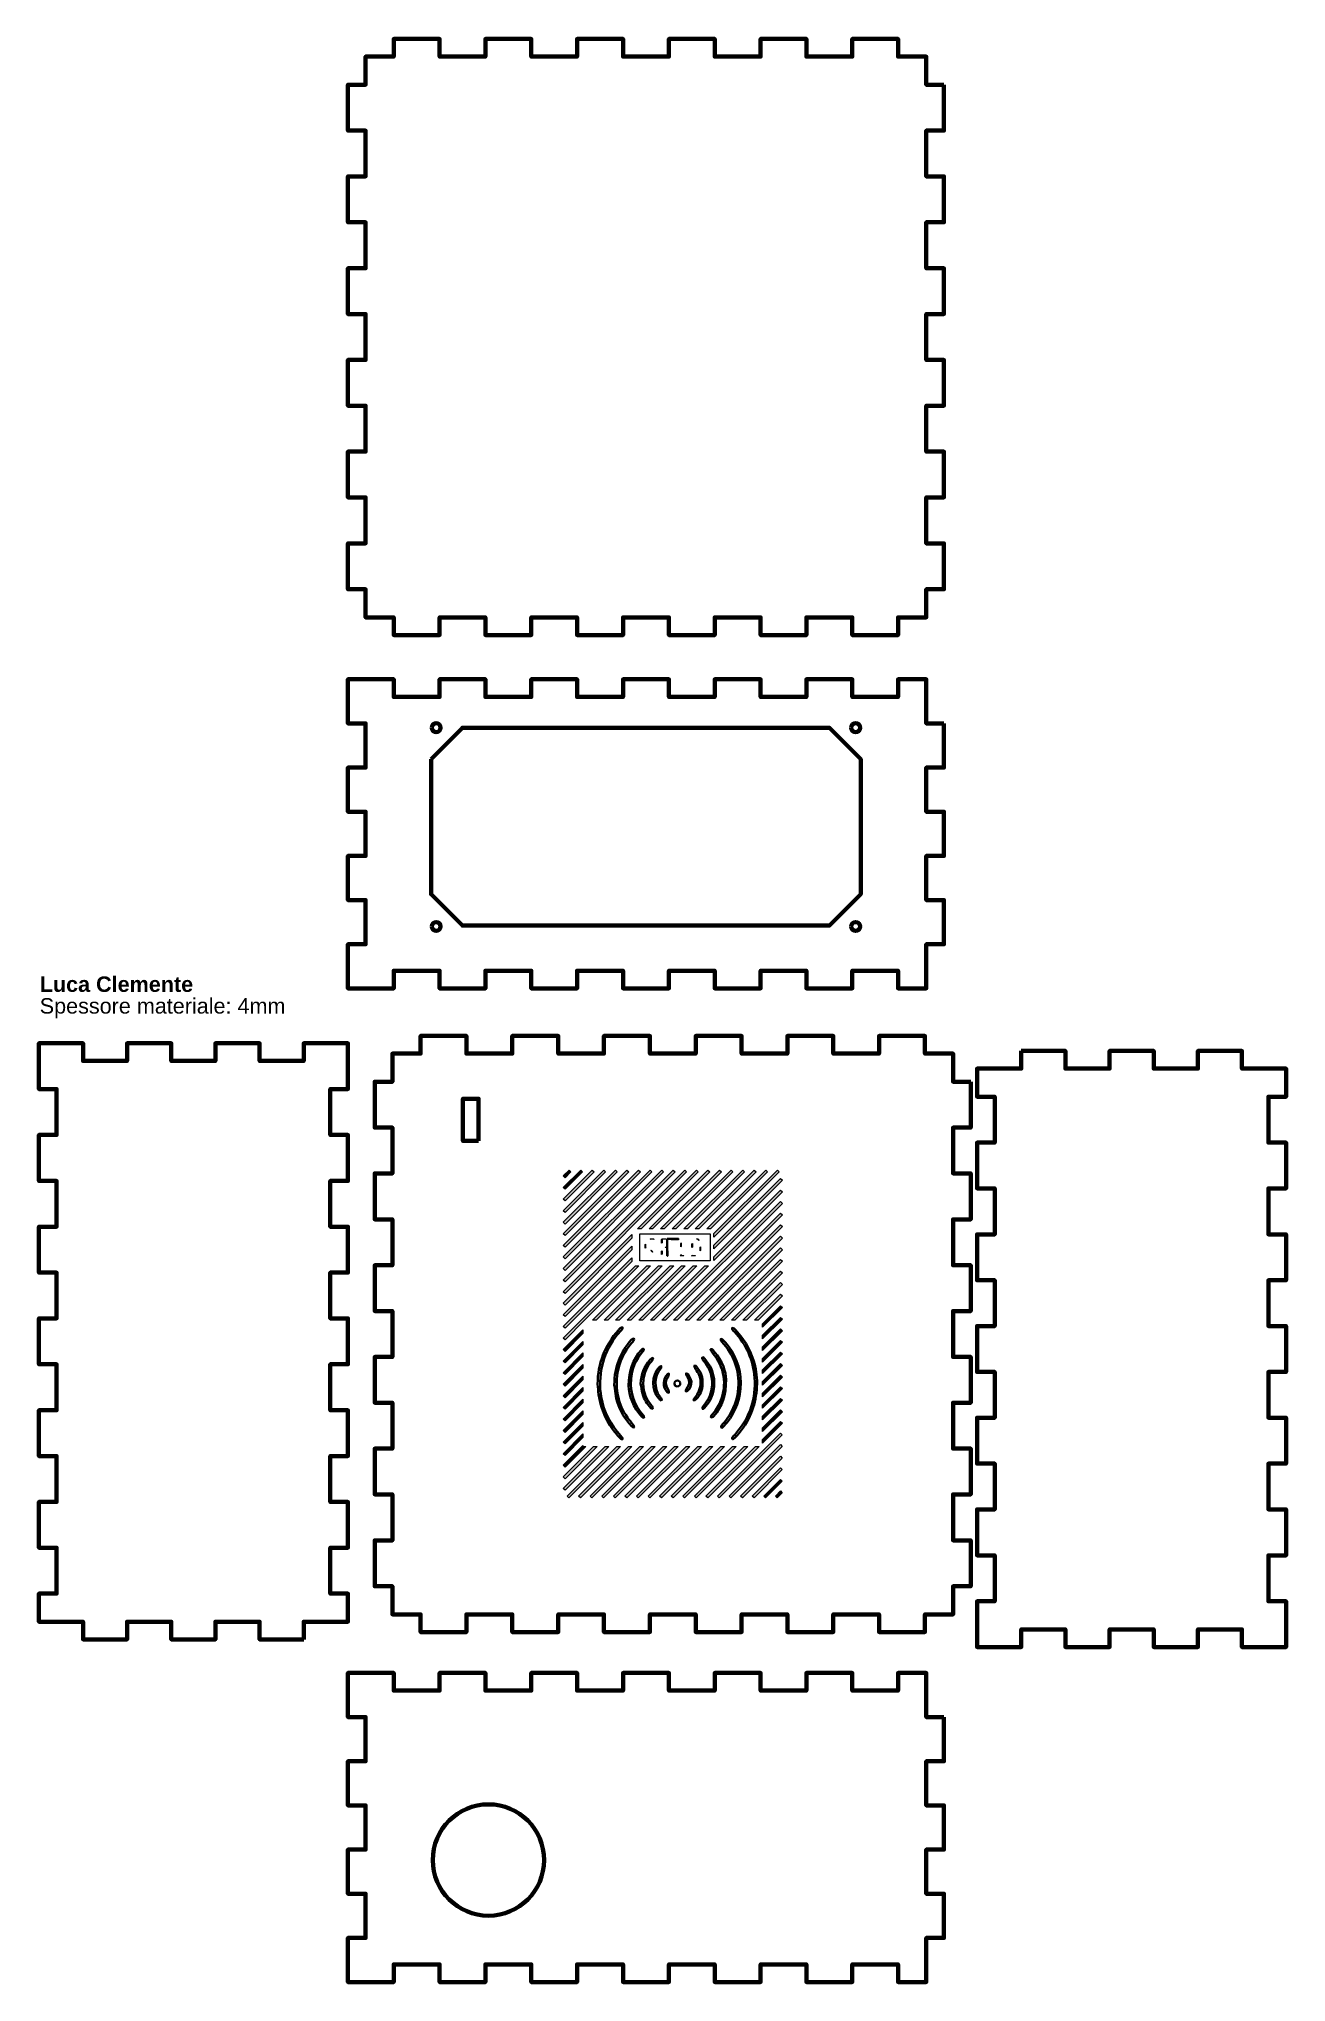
# Model space of a CAD drawing. Header units: inches. Extents: x -36 to 247, y -102 to 338.
import ezdxf

# ---------------------------------------------------------------- set-up
doc = ezdxf.new("R2010")
doc.units = ezdxf.units.IN
doc.header["$MEASUREMENT"] = 0
for name, color, linetype in [('cut', 7, 'Continuous'), ('engrave', 7, 'Continuous'), ('int. cut', 7, 'Continuous')]:
    doc.layers.add(name, color=color, linetype=linetype)

msp = doc.modelspace()

# ---------------------------------------------------------------- texts
at = {"layer": 'cut', "color": 7, "char_height": 3.4967, "attachment_point": 7}
for s, insert in [('\\fArial|b1|i0|c0|p34;\\W1;Luca Clemente', (-35.7, 122.4)), ('\\fArial|b0|i0|c0|p34;\\W1;Spessore materiale: 4mm', (-35.7, 116.48))]:
    msp.add_mtext(s, dxfattribs=dict(at, insert=insert))

# ---------------------------------------------------------------- blocks, each defined once
blk = doc.blocks.new('block 4')
at = {"layer": 'engrave'}
h = blk.add_hatch(color=7, dxfattribs=at)
h.dxf.hatch_style = 2
h.paths.add_polyline_path([(83.27, 80.37), (82.86, 80.78), (84.2, 82.12), (84.6, 81.71)])
at = {"layer": 'engrave', "lineweight": 0}
blk.add_lwpolyline([(83.27, 80.37), (82.86, 80.78), (84.2, 82.12), (84.6, 81.71), (83.27, 80.37)], dxfattribs=at)
blk = doc.blocks.new('block 5')
at = {"layer": 'engrave'}
h = blk.add_hatch(color=7, dxfattribs=at)
h.dxf.hatch_style = 2
h.paths.add_polyline_path([(83.27, 77.75), (82.86, 78.16), (86.82, 82.12), (87.23, 81.71)])
at = {"layer": 'engrave', "lineweight": 0}
blk.add_lwpolyline([(83.27, 77.75), (82.86, 78.16), (86.82, 82.12), (87.23, 81.71), (83.27, 77.75)], dxfattribs=at)
blk = doc.blocks.new('block 6')
at = {"layer": 'engrave'}
h = blk.add_hatch(color=7, dxfattribs=at)
h.dxf.hatch_style = 2
h.paths.add_polyline_path([(83.27, 75.13), (82.86, 75.53), (89.44, 82.12), (89.85, 81.71)])
at = {"layer": 'engrave', "lineweight": 0}
blk.add_lwpolyline([(83.27, 75.13), (82.86, 75.53), (89.44, 82.12), (89.85, 81.71), (83.27, 75.13)], dxfattribs=at)
blk = doc.blocks.new('block 7')
at = {"layer": 'engrave'}
h = blk.add_hatch(color=7, dxfattribs=at)
h.dxf.hatch_style = 2
h.paths.add_polyline_path([(83.27, 72.5), (82.86, 72.91), (92.06, 82.12), (92.47, 81.71)])
at = {"layer": 'engrave', "lineweight": 0}
blk.add_lwpolyline([(83.27, 72.5), (82.86, 72.91), (92.06, 82.12), (92.47, 81.71), (83.27, 72.5)], dxfattribs=at)
blk = doc.blocks.new('block 8')
at = {"layer": 'engrave'}
h = blk.add_hatch(color=7, dxfattribs=at)
h.dxf.hatch_style = 2
h.paths.add_polyline_path([(83.27, 69.88), (82.86, 70.29), (94.68, 82.12), (95.09, 81.71)])
at = {"layer": 'engrave', "lineweight": 0}
blk.add_lwpolyline([(83.27, 69.88), (82.86, 70.29), (94.68, 82.12), (95.09, 81.71), (83.27, 69.88)], dxfattribs=at)
blk = doc.blocks.new('block 9')
at = {"layer": 'engrave'}
h = blk.add_hatch(color=7, dxfattribs=at)
h.dxf.hatch_style = 2
h.paths.add_polyline_path([(83.27, 67.27), (82.86, 67.67), (97.3, 82.12), (97.71, 81.71)])
at = {"layer": 'engrave', "lineweight": 0}
blk.add_lwpolyline([(83.27, 67.27), (82.86, 67.67), (97.3, 82.12), (97.71, 81.71), (83.27, 67.27)], dxfattribs=at)
blk = doc.blocks.new('block 10')
at = {"layer": 'engrave'}
h = blk.add_hatch(color=7, dxfattribs=at)
h.dxf.hatch_style = 2
h.paths.add_polyline_path([(83.27, 64.65), (82.86, 65.05), (99.92, 82.12), (100.33, 81.71)])
at = {"layer": 'engrave', "lineweight": 0}
blk.add_lwpolyline([(83.27, 64.65), (82.86, 65.05), (99.92, 82.12), (100.33, 81.71), (83.27, 64.65)], dxfattribs=at)
blk = doc.blocks.new('block 11')
at = {"layer": 'engrave'}
h = blk.add_hatch(color=7, dxfattribs=at)
h.dxf.hatch_style = 2
h.paths.add_polyline_path([(83.27, 62.02), (82.86, 62.43), (102.55, 82.12), (102.95, 81.71)])
at = {"layer": 'engrave', "lineweight": 0}
blk.add_lwpolyline([(83.27, 62.02), (82.86, 62.43), (102.55, 82.12), (102.95, 81.71), (83.27, 62.02)], dxfattribs=at)
blk = doc.blocks.new('block 12')
at = {"layer": 'engrave'}
h = blk.add_hatch(color=7, dxfattribs=at)
h.dxf.hatch_style = 2
h.paths.add_polyline_path([(83.27, 59.4), (82.86, 59.81), (105.17, 82.12), (105.57, 81.71)])
at = {"layer": 'engrave', "lineweight": 0}
blk.add_lwpolyline([(83.27, 59.4), (82.86, 59.81), (105.17, 82.12), (105.57, 81.71), (83.27, 59.4)], dxfattribs=at)
blk = doc.blocks.new('block 13')
at = {"layer": 'engrave'}
h = blk.add_hatch(color=7, dxfattribs=at)
h.dxf.hatch_style = 2
h.paths.add_polyline_path([(83.27, 56.78), (82.86, 57.18), (107.79, 82.12), (108.19, 81.71)])
at = {"layer": 'engrave', "lineweight": 0}
blk.add_lwpolyline([(83.27, 56.78), (82.86, 57.18), (107.79, 82.12), (108.19, 81.71), (83.27, 56.78)], dxfattribs=at)
blk = doc.blocks.new('block 14')
at = {"layer": 'engrave'}
h = blk.add_hatch(color=7, dxfattribs=at)
h.dxf.hatch_style = 2
h.paths.add_polyline_path([(83.27, 54.16), (82.86, 54.57), (110.41, 82.12), (110.81, 81.71)])
at = {"layer": 'engrave', "lineweight": 0}
blk.add_lwpolyline([(83.27, 54.16), (82.86, 54.57), (110.41, 82.12), (110.81, 81.71), (83.27, 54.16)], dxfattribs=at)
blk = doc.blocks.new('block 15')
at = {"layer": 'engrave'}
h = blk.add_hatch(color=7, dxfattribs=at)
h.dxf.hatch_style = 2
h.paths.add_polyline_path([(113.43, 81.71), (100.5, 68.77), (99.68, 68.77), (113.03, 82.12)])
h = blk.add_hatch(color=7, dxfattribs=at)
h.dxf.hatch_style = 2
h.paths.add_polyline_path([(82.86, 51.95), (98.39, 67.48), (98.39, 66.66), (83.27, 51.54)])
at = {"layer": 'engrave', "lineweight": 0}
for points in [[(113.43, 81.71), (100.5, 68.77), (99.68, 68.77), (113.03, 82.12), (113.43, 81.71)], [(82.86, 51.95), (98.39, 67.48), (98.39, 66.66), (83.27, 51.54), (82.86, 51.95)]]:
    blk.add_lwpolyline(points, dxfattribs=at)
blk = doc.blocks.new('block 16')
at = {"layer": 'engrave'}
h = blk.add_hatch(color=7, dxfattribs=at)
h.dxf.hatch_style = 2
h.paths.add_polyline_path([(116.06, 81.71), (103.12, 68.77), (102.3, 68.77), (115.65, 82.12)])
h = blk.add_hatch(color=7, dxfattribs=at)
h.dxf.hatch_style = 2
h.paths.add_polyline_path([(82.86, 49.33), (98.39, 64.86), (98.39, 64.04), (83.27, 48.92)])
at = {"layer": 'engrave', "lineweight": 0}
for points in [[(116.06, 81.71), (103.12, 68.77), (102.3, 68.77), (115.65, 82.12), (116.06, 81.71)], [(82.86, 49.33), (98.39, 64.86), (98.39, 64.04), (83.27, 48.92), (82.86, 49.33)]]:
    blk.add_lwpolyline(points, dxfattribs=at)
blk = doc.blocks.new('block 17')
at = {"layer": 'engrave'}
h = blk.add_hatch(color=7, dxfattribs=at)
h.dxf.hatch_style = 2
h.paths.add_polyline_path([(118.68, 81.71), (105.74, 68.77), (104.92, 68.77), (118.27, 82.12)])
h = blk.add_hatch(color=7, dxfattribs=at)
h.dxf.hatch_style = 2
h.paths.add_polyline_path([(103.41, 66.44), (103.35, 66.38), (103.3, 66.44), (102.59, 66.44), (102.68, 66.52), (103.34, 66.52)])
h = blk.add_hatch(color=7, dxfattribs=at)
h.dxf.hatch_style = 2
h.paths.add_polyline_path([(82.86, 46.7), (98.39, 62.24), (98.39, 61.42), (83.27, 46.3)])
h = blk.add_hatch(color=7, dxfattribs=at)
h.dxf.hatch_style = 2
h.paths.add_polyline_path([(101.49, 64.64), (101.61, 64.64), (101.4, 64.43), (101.4, 65.24), (101.49, 65.33)])
at = {"layer": 'engrave', "lineweight": 0}
for points in [[(118.68, 81.71), (105.74, 68.77), (104.92, 68.77), (118.27, 82.12), (118.68, 81.71)], [(103.41, 66.44), (103.35, 66.38), (103.3, 66.44), (102.59, 66.44), (102.68, 66.52), (103.34, 66.52), (103.41, 66.44)], [(82.86, 46.7), (98.39, 62.24), (98.39, 61.42), (83.27, 46.3), (82.86, 46.7)], [(101.49, 64.64), (101.61, 64.64), (101.4, 64.43), (101.4, 65.24), (101.49, 65.33), (101.49, 64.64)]]:
    blk.add_lwpolyline(points, dxfattribs=at)
blk = doc.blocks.new('block 18')
at = {"layer": 'engrave'}
h = blk.add_hatch(color=7, dxfattribs=at)
h.dxf.hatch_style = 2
h.paths.add_polyline_path([(121.3, 81.71), (108.36, 68.77), (107.54, 68.77), (120.89, 82.12)])
h = blk.add_hatch(color=7, dxfattribs=at)
h.dxf.hatch_style = 2
h.paths.add_polyline_path([(106.11, 66.52), (106.03, 66.44), (105.24, 66.44), (105.24, 65.65), (105.16, 65.57), (105.16, 66.39), (105.29, 66.52)])
h = blk.add_hatch(color=7, dxfattribs=at)
h.dxf.hatch_style = 2
h.paths.add_polyline_path([(102.75, 63.98), (103.16, 63.57), (103.1, 63.51), (102.69, 63.92)])
h = blk.add_hatch(color=7, dxfattribs=at)
h.dxf.hatch_style = 2
h.paths.add_polyline_path([(99.21, 60.43), (100.02, 60.43), (87.7, 48.11), (83.27, 43.67), (82.86, 44.08)])
at = {"layer": 'engrave', "lineweight": 0}
for points in [[(121.3, 81.71), (108.36, 68.77), (107.54, 68.77), (120.89, 82.12), (121.3, 81.71)], [(106.11, 66.52), (106.03, 66.44), (105.24, 66.44), (105.24, 65.65), (105.16, 65.57), (105.16, 66.39), (105.29, 66.52), (106.11, 66.52)], [(102.75, 63.98), (103.16, 63.57), (103.1, 63.51), (102.69, 63.92), (102.75, 63.98)], [(99.21, 60.43), (100.02, 60.43), (87.7, 48.11), (83.27, 43.67), (82.86, 44.08), (99.21, 60.43)]]:
    blk.add_lwpolyline(points, dxfattribs=at)
blk = doc.blocks.new('block 19')
at = {"layer": 'engrave'}
h = blk.add_hatch(color=7, dxfattribs=at)
h.dxf.hatch_style = 2
h.paths.add_polyline_path([(123.92, 81.71), (110.98, 68.77), (110.16, 68.77), (123.51, 82.12)])
h = blk.add_hatch(color=7, dxfattribs=at)
h.dxf.hatch_style = 2
h.paths.add_polyline_path([(105.16, 63.77), (105.24, 63.85), (105.24, 63.03), (105.16, 62.95)])
h = blk.add_hatch(color=7, dxfattribs=at)
h.dxf.hatch_style = 2
h.paths.add_polyline_path([(106.03, 64.64), (106.45, 64.64), (106.45, 64.56), (105.95, 64.56)])
h = blk.add_hatch(color=7, dxfattribs=at)
h.dxf.hatch_style = 2
h.paths.add_polyline_path([(101.82, 60.43), (102.64, 60.43), (90.31, 48.11), (89.5, 48.11)])
h = blk.add_hatch(color=7, dxfattribs=at)
h.dxf.hatch_style = 2
h.paths.add_polyline_path([(82.86, 41.47), (87.33, 45.94), (87.33, 45.12), (83.27, 41.06)])
at = {"layer": 'engrave', "lineweight": 0}
for points in [[(123.92, 81.71), (110.98, 68.77), (110.16, 68.77), (123.51, 82.12), (123.92, 81.71)], [(105.16, 63.77), (105.24, 63.85), (105.24, 63.03), (105.16, 62.95), (105.16, 63.77)], [(106.03, 64.64), (106.45, 64.64), (106.45, 64.56), (105.95, 64.56), (106.03, 64.64)], [(101.82, 60.43), (102.64, 60.43), (90.31, 48.11), (89.5, 48.11), (101.82, 60.43)], [(82.86, 41.47), (87.33, 45.94), (87.33, 45.12), (83.27, 41.06), (82.86, 41.47)]]:
    blk.add_lwpolyline(points, dxfattribs=at)
blk = doc.blocks.new('block 20')
at = {"layer": 'engrave'}
h = blk.add_hatch(color=7, dxfattribs=at)
h.dxf.hatch_style = 2
h.paths.add_polyline_path([(126.54, 81.71), (113.6, 68.77), (112.78, 68.77), (126.13, 82.12)])
h = blk.add_hatch(color=7, dxfattribs=at)
h.dxf.hatch_style = 2
h.paths.add_polyline_path([(109.53, 65.51), (109.61, 65.6), (109.61, 64.78), (109.53, 64.7)])
h = blk.add_hatch(color=7, dxfattribs=at)
h.dxf.hatch_style = 2
h.paths.add_polyline_path([(104.44, 60.43), (105.26, 60.43), (92.94, 48.11), (92.12, 48.11)])
h = blk.add_hatch(color=7, dxfattribs=at)
h.dxf.hatch_style = 2
h.paths.add_polyline_path([(82.86, 38.85), (87.33, 43.32), (87.33, 42.5), (83.27, 38.44)])
at = {"layer": 'engrave', "lineweight": 0}
for points in [[(126.54, 81.71), (113.6, 68.77), (112.78, 68.77), (126.13, 82.12), (126.54, 81.71)], [(109.53, 65.51), (109.61, 65.6), (109.61, 64.78), (109.53, 64.7), (109.53, 65.51)], [(104.44, 60.43), (105.26, 60.43), (92.94, 48.11), (92.12, 48.11), (104.44, 60.43)], [(82.86, 38.85), (87.33, 43.32), (87.33, 42.5), (83.27, 38.44), (82.86, 38.85)]]:
    blk.add_lwpolyline(points, dxfattribs=at)
blk = doc.blocks.new('block 21')
at = {"layer": 'engrave'}
h = blk.add_hatch(color=7, dxfattribs=at)
h.dxf.hatch_style = 2
h.paths.add_polyline_path([(129.16, 81.71), (116.22, 68.77), (115.41, 68.77), (128.75, 82.12)])
h = blk.add_hatch(color=7, dxfattribs=at)
h.dxf.hatch_style = 2
h.paths.add_polyline_path([(113.66, 66.2), (113.6, 66.14), (113.3, 66.44), (113.07, 66.44), (113.16, 66.52), (113.33, 66.52)])
h = blk.add_hatch(color=7, dxfattribs=at)
h.dxf.hatch_style = 2
h.paths.add_polyline_path([(109.61, 62.77), (110.2, 62.77), (110.2, 62.74), (110.13, 62.68), (109.32, 62.68), (109.4, 62.77), (109.53, 62.89), (109.61, 62.98)])
h = blk.add_hatch(color=7, dxfattribs=at)
h.dxf.hatch_style = 2
h.paths.add_polyline_path([(112.11, 65.47), (112.11, 64.66), (112.03, 64.58), (112.03, 65.39)])
h = blk.add_hatch(color=7, dxfattribs=at)
h.dxf.hatch_style = 2
h.paths.add_polyline_path([(107.07, 60.43), (107.88, 60.43), (95.56, 48.11), (94.74, 48.11)])
h = blk.add_hatch(color=7, dxfattribs=at)
h.dxf.hatch_style = 2
h.paths.add_polyline_path([(82.86, 36.22), (87.33, 40.7), (87.33, 39.88), (83.27, 35.82)])
at = {"layer": 'engrave', "lineweight": 0}
for points in [[(129.16, 81.71), (116.22, 68.77), (115.41, 68.77), (128.75, 82.12), (129.16, 81.71)], [(113.66, 66.2), (113.6, 66.14), (113.3, 66.44), (113.07, 66.44), (113.16, 66.52), (113.33, 66.52), (113.66, 66.2)], [(109.61, 62.77), (110.2, 62.77), (110.2, 62.74), (110.13, 62.68), (109.32, 62.68), (109.4, 62.77), (109.53, 62.89), (109.61, 62.98), (109.61, 62.77)], [(112.11, 65.47), (112.11, 64.66), (112.03, 64.58), (112.03, 65.39), (112.11, 65.47)], [(107.07, 60.43), (107.88, 60.43), (95.56, 48.11), (94.74, 48.11), (107.07, 60.43)], [(82.86, 36.22), (87.33, 40.7), (87.33, 39.88), (83.27, 35.82), (82.86, 36.22)]]:
    blk.add_lwpolyline(points, dxfattribs=at)
blk = doc.blocks.new('block 22')
at = {"layer": 'engrave'}
h = blk.add_hatch(color=7, dxfattribs=at)
h.dxf.hatch_style = 2
h.paths.add_polyline_path([(131.78, 81.71), (116.96, 66.89), (116.96, 67.71), (131.38, 82.12)])
h = blk.add_hatch(color=7, dxfattribs=at)
h.dxf.hatch_style = 2
h.paths.add_polyline_path([(112.11, 62.77), (112.84, 62.77), (112.76, 62.68), (111.94, 62.68), (112.11, 62.85)])
h = blk.add_hatch(color=7, dxfattribs=at)
h.dxf.hatch_style = 2
h.paths.add_polyline_path([(113.99, 64.73), (113.99, 63.91), (113.9, 63.83), (113.9, 64.65)])
h = blk.add_hatch(color=7, dxfattribs=at)
h.dxf.hatch_style = 2
h.paths.add_polyline_path([(109.69, 60.43), (110.5, 60.43), (98.18, 48.11), (97.37, 48.11)])
h = blk.add_hatch(color=7, dxfattribs=at)
h.dxf.hatch_style = 2
h.paths.add_polyline_path([(82.86, 33.6), (87.33, 38.07), (87.33, 37.26), (83.27, 33.19)])
at = {"layer": 'engrave', "lineweight": 0}
for points in [[(131.78, 81.71), (116.96, 66.89), (116.96, 67.71), (131.38, 82.12), (131.78, 81.71)], [(112.11, 62.77), (112.84, 62.77), (112.76, 62.68), (111.94, 62.68), (112.11, 62.85), (112.11, 62.77)], [(113.99, 64.73), (113.99, 63.91), (113.9, 63.83), (113.9, 64.65), (113.99, 64.73)], [(109.69, 60.43), (110.5, 60.43), (98.18, 48.11), (97.37, 48.11), (109.69, 60.43)], [(82.86, 33.6), (87.33, 38.07), (87.33, 37.26), (83.27, 33.19), (82.86, 33.6)]]:
    blk.add_lwpolyline(points, dxfattribs=at)
blk = doc.blocks.new('block 23')
at = {"layer": 'engrave'}
h = blk.add_hatch(color=7, dxfattribs=at)
h.dxf.hatch_style = 2
h.paths.add_polyline_path([(132.5, 79.8), (116.96, 64.27), (116.96, 65.09), (132.09, 80.21)])
h = blk.add_hatch(color=7, dxfattribs=at)
h.dxf.hatch_style = 2
h.paths.add_polyline_path([(112.31, 60.43), (113.13, 60.43), (100.8, 48.11), (99.99, 48.11)])
h = blk.add_hatch(color=7, dxfattribs=at)
h.dxf.hatch_style = 2
h.paths.add_polyline_path([(82.86, 30.98), (87.33, 35.45), (87.33, 34.63), (83.27, 30.57)])
at = {"layer": 'engrave', "lineweight": 0}
for points in [[(132.5, 79.8), (116.96, 64.27), (116.96, 65.09), (132.09, 80.21), (132.5, 79.8)], [(112.31, 60.43), (113.13, 60.43), (100.8, 48.11), (99.99, 48.11), (112.31, 60.43)], [(82.86, 30.98), (87.33, 35.45), (87.33, 34.63), (83.27, 30.57), (82.86, 30.98)]]:
    blk.add_lwpolyline(points, dxfattribs=at)
blk = doc.blocks.new('block 24')
at = {"layer": 'engrave'}
h = blk.add_hatch(color=7, dxfattribs=at)
h.dxf.hatch_style = 2
h.paths.add_polyline_path([(132.5, 77.18), (116.96, 61.65), (116.96, 62.47), (132.09, 77.59)])
h = blk.add_hatch(color=7, dxfattribs=at)
h.dxf.hatch_style = 2
h.paths.add_polyline_path([(114.92, 60.43), (115.74, 60.43), (103.42, 48.11), (102.6, 48.11)])
h = blk.add_hatch(color=7, dxfattribs=at)
h.dxf.hatch_style = 2
h.paths.add_polyline_path([(82.86, 28.36), (87.33, 32.84), (87.33, 32.02), (83.27, 27.96)])
at = {"layer": 'engrave', "lineweight": 0}
for points in [[(132.5, 77.18), (116.96, 61.65), (116.96, 62.47), (132.09, 77.59), (132.5, 77.18)], [(114.92, 60.43), (115.74, 60.43), (103.42, 48.11), (102.6, 48.11), (114.92, 60.43)], [(82.86, 28.36), (87.33, 32.84), (87.33, 32.02), (83.27, 27.96), (82.86, 28.36)]]:
    blk.add_lwpolyline(points, dxfattribs=at)
blk = doc.blocks.new('block 25')
at = {"layer": 'engrave'}
h = blk.add_hatch(color=7, dxfattribs=at)
h.dxf.hatch_style = 2
h.paths.add_polyline_path([(132.5, 74.56), (106.04, 48.11), (105.22, 48.11), (132.09, 74.97)])
h = blk.add_hatch(color=7, dxfattribs=at)
h.dxf.hatch_style = 2
h.paths.add_polyline_path([(82.86, 25.74), (87.33, 30.21), (87.33, 29.4), (83.27, 25.33)])
at = {"layer": 'engrave', "lineweight": 0}
for points in [[(132.5, 74.56), (106.04, 48.11), (105.22, 48.11), (132.09, 74.97), (132.5, 74.56)], [(82.86, 25.74), (87.33, 30.21), (87.33, 29.4), (83.27, 25.33), (82.86, 25.74)]]:
    blk.add_lwpolyline(points, dxfattribs=at)
blk = doc.blocks.new('block 26')
at = {"layer": 'engrave'}
h = blk.add_hatch(color=7, dxfattribs=at)
h.dxf.hatch_style = 2
h.paths.add_polyline_path([(132.5, 71.94), (108.66, 48.11), (107.85, 48.11), (132.09, 72.35)])
h = blk.add_hatch(color=7, dxfattribs=at)
h.dxf.hatch_style = 2
h.paths.add_polyline_path([(82.86, 23.12), (87.33, 27.59), (87.33, 26.78), (83.27, 22.71)])
at = {"layer": 'engrave', "lineweight": 0}
for points in [[(132.5, 71.94), (108.66, 48.11), (107.85, 48.11), (132.09, 72.35), (132.5, 71.94)], [(82.86, 23.12), (87.33, 27.59), (87.33, 26.78), (83.27, 22.71), (82.86, 23.12)]]:
    blk.add_lwpolyline(points, dxfattribs=at)
blk = doc.blocks.new('block 27')
at = {"layer": 'engrave'}
h = blk.add_hatch(color=7, dxfattribs=at)
h.dxf.hatch_style = 2
h.paths.add_polyline_path([(132.5, 69.32), (111.29, 48.11), (110.47, 48.11), (132.09, 69.73)])
h = blk.add_hatch(color=7, dxfattribs=at)
h.dxf.hatch_style = 2
h.paths.add_polyline_path([(82.86, 20.5), (87.33, 24.97), (87.33, 24.15), (83.27, 20.09)])
at = {"layer": 'engrave', "lineweight": 0}
for points in [[(132.5, 69.32), (111.29, 48.11), (110.47, 48.11), (132.09, 69.73), (132.5, 69.32)], [(82.86, 20.5), (87.33, 24.97), (87.33, 24.15), (83.27, 20.09), (82.86, 20.5)]]:
    blk.add_lwpolyline(points, dxfattribs=at)
blk = doc.blocks.new('block 28')
at = {"layer": 'engrave'}
h = blk.add_hatch(color=7, dxfattribs=at)
h.dxf.hatch_style = 2
h.paths.add_polyline_path([(132.5, 66.7), (113.9, 48.11), (113.09, 48.11), (132.09, 67.11)])
h = blk.add_hatch(color=7, dxfattribs=at)
h.dxf.hatch_style = 2
h.paths.add_polyline_path([(82.86, 17.87), (87.33, 22.35), (87.33, 21.53), (83.27, 17.47)])
at = {"layer": 'engrave', "lineweight": 0}
for points in [[(132.5, 66.7), (113.9, 48.11), (113.09, 48.11), (132.09, 67.11), (132.5, 66.7)], [(82.86, 17.87), (87.33, 22.35), (87.33, 21.53), (83.27, 17.47), (82.86, 17.87)]]:
    blk.add_lwpolyline(points, dxfattribs=at)
blk = doc.blocks.new('block 29')
at = {"layer": 'engrave'}
h = blk.add_hatch(color=7, dxfattribs=at)
h.dxf.hatch_style = 2
h.paths.add_polyline_path([(132.5, 64.08), (116.52, 48.11), (115.71, 48.11), (132.09, 64.49)])
h = blk.add_hatch(color=7, dxfattribs=at)
h.dxf.hatch_style = 2
h.paths.add_polyline_path([(87.33, 19.53), (87.95, 19.53), (83.27, 14.85), (82.86, 15.26), (87.33, 19.73)])
at = {"layer": 'engrave', "lineweight": 0}
for points in [[(132.5, 64.08), (116.52, 48.11), (115.71, 48.11), (132.09, 64.49), (132.5, 64.08)], [(87.33, 19.53), (87.95, 19.53), (83.27, 14.85), (82.86, 15.26), (87.33, 19.73), (87.33, 19.53)]]:
    blk.add_lwpolyline(points, dxfattribs=at)
blk = doc.blocks.new('block 30')
at = {"layer": 'engrave'}
h = blk.add_hatch(color=7, dxfattribs=at)
h.dxf.hatch_style = 2
h.paths.add_polyline_path([(132.5, 61.46), (119.14, 48.11), (118.33, 48.11), (132.09, 61.87)])
h = blk.add_hatch(color=7, dxfattribs=at)
h.dxf.hatch_style = 2
h.paths.add_polyline_path([(89.75, 19.53), (90.57, 19.53), (83.27, 12.23), (82.86, 12.64)])
at = {"layer": 'engrave', "lineweight": 0}
for points in [[(132.5, 61.46), (119.14, 48.11), (118.33, 48.11), (132.09, 61.87), (132.5, 61.46)], [(89.75, 19.53), (90.57, 19.53), (83.27, 12.23), (82.86, 12.64), (89.75, 19.53)]]:
    blk.add_lwpolyline(points, dxfattribs=at)
blk = doc.blocks.new('block 31')
at = {"layer": 'engrave'}
h = blk.add_hatch(color=7, dxfattribs=at)
h.dxf.hatch_style = 2
h.paths.add_polyline_path([(132.5, 58.84), (121.77, 48.11), (120.95, 48.11), (132.09, 59.24)])
h = blk.add_hatch(color=7, dxfattribs=at)
h.dxf.hatch_style = 2
h.paths.add_polyline_path([(92.38, 19.53), (93.19, 19.53), (83.27, 9.61), (82.86, 10.02)])
at = {"layer": 'engrave', "lineweight": 0}
for points in [[(132.5, 58.84), (121.77, 48.11), (120.95, 48.11), (132.09, 59.24), (132.5, 58.84)], [(92.38, 19.53), (93.19, 19.53), (83.27, 9.61), (82.86, 10.02), (92.38, 19.53)]]:
    blk.add_lwpolyline(points, dxfattribs=at)
blk = doc.blocks.new('block 32')
at = {"layer": 'engrave'}
h = blk.add_hatch(color=7, dxfattribs=at)
h.dxf.hatch_style = 2
h.paths.add_polyline_path([(132.5, 56.21), (124.39, 48.11), (123.57, 48.11), (132.09, 56.62)])
h = blk.add_hatch(color=7, dxfattribs=at)
h.dxf.hatch_style = 2
h.paths.add_polyline_path([(95, 19.53), (95.82, 19.53), (84.15, 7.87), (83.74, 8.27)])
at = {"layer": 'engrave', "lineweight": 0}
for points in [[(132.5, 56.21), (124.39, 48.11), (123.57, 48.11), (132.09, 56.62), (132.5, 56.21)], [(95, 19.53), (95.82, 19.53), (84.15, 7.87), (83.74, 8.27), (95, 19.53)]]:
    blk.add_lwpolyline(points, dxfattribs=at)
blk = doc.blocks.new('block 33')
at = {"layer": 'engrave'}
h = blk.add_hatch(color=7, dxfattribs=at)
h.dxf.hatch_style = 2
h.paths.add_polyline_path([(132.5, 53.6), (127.01, 48.11), (126.19, 48.11), (132.09, 54)])
h = blk.add_hatch(color=7, dxfattribs=at)
h.dxf.hatch_style = 2
h.paths.add_polyline_path([(97.62, 19.53), (98.44, 19.53), (86.77, 7.87), (86.36, 8.27)])
at = {"layer": 'engrave', "lineweight": 0}
for points in [[(132.5, 53.6), (127.01, 48.11), (126.19, 48.11), (132.09, 54), (132.5, 53.6)], [(97.62, 19.53), (98.44, 19.53), (86.77, 7.87), (86.36, 8.27), (97.62, 19.53)]]:
    blk.add_lwpolyline(points, dxfattribs=at)
blk = doc.blocks.new('block 34')
at = {"layer": 'engrave'}
h = blk.add_hatch(color=7, dxfattribs=at)
h.dxf.hatch_style = 2
h.paths.add_polyline_path([(132.5, 50.98), (128.02, 46.5), (128.02, 47.32), (132.09, 51.39)])
h = blk.add_hatch(color=7, dxfattribs=at)
h.dxf.hatch_style = 2
h.paths.add_polyline_path([(100.24, 19.53), (101.05, 19.53), (89.38, 7.87), (88.98, 8.27)])
at = {"layer": 'engrave', "lineweight": 0}
for points in [[(132.5, 50.98), (128.02, 46.5), (128.02, 47.32), (132.09, 51.39), (132.5, 50.98)], [(100.24, 19.53), (101.05, 19.53), (89.38, 7.87), (88.98, 8.27), (100.24, 19.53)]]:
    blk.add_lwpolyline(points, dxfattribs=at)
blk = doc.blocks.new('block 35')
at = {"layer": 'engrave'}
h = blk.add_hatch(color=7, dxfattribs=at)
h.dxf.hatch_style = 2
h.paths.add_polyline_path([(132.5, 48.35), (128.02, 43.88), (128.02, 44.7), (132.09, 48.76)])
h = blk.add_hatch(color=7, dxfattribs=at)
h.dxf.hatch_style = 2
h.paths.add_polyline_path([(102.86, 19.53), (103.67, 19.53), (92.01, 7.87), (91.6, 8.27)])
at = {"layer": 'engrave', "lineweight": 0}
for points in [[(132.5, 48.35), (128.02, 43.88), (128.02, 44.7), (132.09, 48.76), (132.5, 48.35)], [(102.86, 19.53), (103.67, 19.53), (92.01, 7.87), (91.6, 8.27), (102.86, 19.53)]]:
    blk.add_lwpolyline(points, dxfattribs=at)
blk = doc.blocks.new('block 36')
at = {"layer": 'engrave'}
h = blk.add_hatch(color=7, dxfattribs=at)
h.dxf.hatch_style = 2
h.paths.add_polyline_path([(132.5, 45.73), (128.02, 41.26), (128.02, 42.08), (132.09, 46.14)])
h = blk.add_hatch(color=7, dxfattribs=at)
h.dxf.hatch_style = 2
h.paths.add_polyline_path([(105.48, 19.53), (106.3, 19.53), (94.63, 7.87), (94.22, 8.27)])
at = {"layer": 'engrave', "lineweight": 0}
for points in [[(132.5, 45.73), (128.02, 41.26), (128.02, 42.08), (132.09, 46.14), (132.5, 45.73)], [(105.48, 19.53), (106.3, 19.53), (94.63, 7.87), (94.22, 8.27), (105.48, 19.53)]]:
    blk.add_lwpolyline(points, dxfattribs=at)
blk = doc.blocks.new('block 37')
at = {"layer": 'engrave'}
h = blk.add_hatch(color=7, dxfattribs=at)
h.dxf.hatch_style = 2
h.paths.add_polyline_path([(132.5, 43.11), (128.02, 38.64), (128.02, 39.45), (132.09, 43.52)])
h = blk.add_hatch(color=7, dxfattribs=at)
h.dxf.hatch_style = 2
h.paths.add_polyline_path([(108.1, 19.53), (108.92, 19.53), (97.25, 7.87), (96.84, 8.27)])
at = {"layer": 'engrave', "lineweight": 0}
for points in [[(132.5, 43.11), (128.02, 38.64), (128.02, 39.45), (132.09, 43.52), (132.5, 43.11)], [(108.1, 19.53), (108.92, 19.53), (97.25, 7.87), (96.84, 8.27), (108.1, 19.53)]]:
    blk.add_lwpolyline(points, dxfattribs=at)
blk = doc.blocks.new('block 38')
at = {"layer": 'engrave'}
h = blk.add_hatch(color=7, dxfattribs=at)
h.dxf.hatch_style = 2
h.paths.add_polyline_path([(132.5, 40.49), (128.02, 36.02), (128.02, 36.84), (132.09, 40.9)])
h = blk.add_hatch(color=7, dxfattribs=at)
h.dxf.hatch_style = 2
h.paths.add_polyline_path([(110.73, 19.53), (111.54, 19.53), (99.87, 7.87), (99.47, 8.27)])
at = {"layer": 'engrave', "lineweight": 0}
for points in [[(132.5, 40.49), (128.02, 36.02), (128.02, 36.84), (132.09, 40.9), (132.5, 40.49)], [(110.73, 19.53), (111.54, 19.53), (99.87, 7.87), (99.47, 8.27), (110.73, 19.53)]]:
    blk.add_lwpolyline(points, dxfattribs=at)
blk = doc.blocks.new('block 39')
at = {"layer": 'engrave'}
h = blk.add_hatch(color=7, dxfattribs=at)
h.dxf.hatch_style = 2
h.paths.add_polyline_path([(132.5, 37.87), (128.02, 33.4), (128.02, 34.21), (132.09, 38.28)])
h = blk.add_hatch(color=7, dxfattribs=at)
h.dxf.hatch_style = 2
h.paths.add_polyline_path([(113.34, 19.53), (114.16, 19.53), (102.49, 7.87), (102.08, 8.27)])
at = {"layer": 'engrave', "lineweight": 0}
for points in [[(132.5, 37.87), (128.02, 33.4), (128.02, 34.21), (132.09, 38.28), (132.5, 37.87)], [(113.34, 19.53), (114.16, 19.53), (102.49, 7.87), (102.08, 8.27), (113.34, 19.53)]]:
    blk.add_lwpolyline(points, dxfattribs=at)
blk = doc.blocks.new('block 40')
at = {"layer": 'engrave'}
h = blk.add_hatch(color=7, dxfattribs=at)
h.dxf.hatch_style = 2
h.paths.add_polyline_path([(132.5, 35.25), (128.02, 30.78), (128.02, 31.59), (132.09, 35.66)])
h = blk.add_hatch(color=7, dxfattribs=at)
h.dxf.hatch_style = 2
h.paths.add_polyline_path([(115.96, 19.53), (116.78, 19.53), (105.11, 7.87), (104.7, 8.27)])
at = {"layer": 'engrave', "lineweight": 0}
for points in [[(132.5, 35.25), (128.02, 30.78), (128.02, 31.59), (132.09, 35.66), (132.5, 35.25)], [(115.96, 19.53), (116.78, 19.53), (105.11, 7.87), (104.7, 8.27), (115.96, 19.53)]]:
    blk.add_lwpolyline(points, dxfattribs=at)
blk = doc.blocks.new('block 41')
at = {"layer": 'engrave'}
h = blk.add_hatch(color=7, dxfattribs=at)
h.dxf.hatch_style = 2
h.paths.add_polyline_path([(132.5, 32.63), (128.02, 28.16), (128.02, 28.97), (132.09, 33.04)])
h = blk.add_hatch(color=7, dxfattribs=at)
h.dxf.hatch_style = 2
h.paths.add_polyline_path([(118.58, 19.53), (119.4, 19.53), (107.73, 7.87), (107.33, 8.27)])
at = {"layer": 'engrave', "lineweight": 0}
for points in [[(132.5, 32.63), (128.02, 28.16), (128.02, 28.97), (132.09, 33.04), (132.5, 32.63)], [(118.58, 19.53), (119.4, 19.53), (107.73, 7.87), (107.33, 8.27), (118.58, 19.53)]]:
    blk.add_lwpolyline(points, dxfattribs=at)
blk = doc.blocks.new('block 42')
at = {"layer": 'engrave'}
h = blk.add_hatch(color=7, dxfattribs=at)
h.dxf.hatch_style = 2
h.paths.add_polyline_path([(132.5, 30.01), (128.02, 25.53), (128.02, 26.35), (132.09, 30.41)])
h = blk.add_hatch(color=7, dxfattribs=at)
h.dxf.hatch_style = 2
h.paths.add_polyline_path([(121.21, 19.53), (122.02, 19.53), (110.36, 7.87), (109.95, 8.27)])
at = {"layer": 'engrave', "lineweight": 0}
for points in [[(132.5, 30.01), (128.02, 25.53), (128.02, 26.35), (132.09, 30.41), (132.5, 30.01)], [(121.21, 19.53), (122.02, 19.53), (110.36, 7.87), (109.95, 8.27), (121.21, 19.53)]]:
    blk.add_lwpolyline(points, dxfattribs=at)
blk = doc.blocks.new('block 43')
at = {"layer": 'engrave'}
h = blk.add_hatch(color=7, dxfattribs=at)
h.dxf.hatch_style = 2
h.paths.add_polyline_path([(132.5, 27.38), (128.02, 22.91), (128.02, 23.73), (132.09, 27.79)])
h = blk.add_hatch(color=7, dxfattribs=at)
h.dxf.hatch_style = 2
h.paths.add_polyline_path([(123.83, 19.53), (124.65, 19.53), (112.98, 7.87), (112.57, 8.27)])
at = {"layer": 'engrave', "lineweight": 0}
for points in [[(132.5, 27.38), (128.02, 22.91), (128.02, 23.73), (132.09, 27.79), (132.5, 27.38)], [(123.83, 19.53), (124.65, 19.53), (112.98, 7.87), (112.57, 8.27), (123.83, 19.53)]]:
    blk.add_lwpolyline(points, dxfattribs=at)
blk = doc.blocks.new('block 44')
at = {"layer": 'engrave'}
h = blk.add_hatch(color=7, dxfattribs=at)
h.dxf.hatch_style = 2
h.paths.add_polyline_path([(132.5, 24.77), (128.02, 20.3), (128.02, 21.11), (132.09, 25.18)])
h = blk.add_hatch(color=7, dxfattribs=at)
h.dxf.hatch_style = 2
h.paths.add_polyline_path([(126.44, 19.53), (127.26, 19.53), (115.59, 7.87), (115.18, 8.27)])
at = {"layer": 'engrave', "lineweight": 0}
for points in [[(132.5, 24.77), (128.02, 20.3), (128.02, 21.11), (132.09, 25.18), (132.5, 24.77)], [(126.44, 19.53), (127.26, 19.53), (115.59, 7.87), (115.18, 8.27), (126.44, 19.53)]]:
    blk.add_lwpolyline(points, dxfattribs=at)
blk = doc.blocks.new('block 45')
at = {"layer": 'engrave'}
h = blk.add_hatch(color=7, dxfattribs=at)
h.dxf.hatch_style = 2
h.paths.add_polyline_path([(118.21, 7.87), (117.81, 8.27), (132.09, 22.55), (132.49, 22.15)])
at = {"layer": 'engrave', "lineweight": 0}
blk.add_lwpolyline([(118.21, 7.87), (117.81, 8.27), (132.09, 22.55), (132.49, 22.15), (118.21, 7.87)], dxfattribs=at)
blk = doc.blocks.new('block 46')
at = {"layer": 'engrave'}
h = blk.add_hatch(color=7, dxfattribs=at)
h.dxf.hatch_style = 2
h.paths.add_polyline_path([(120.84, 7.87), (120.43, 8.27), (132.09, 19.93), (132.49, 19.53)])
at = {"layer": 'engrave', "lineweight": 0}
blk.add_lwpolyline([(120.84, 7.87), (120.43, 8.27), (132.09, 19.93), (132.49, 19.53), (120.84, 7.87)], dxfattribs=at)
blk = doc.blocks.new('block 47')
at = {"layer": 'engrave'}
h = blk.add_hatch(color=7, dxfattribs=at)
h.dxf.hatch_style = 2
h.paths.add_polyline_path([(123.46, 7.87), (123.05, 8.27), (132.09, 17.31), (132.49, 16.9)])
at = {"layer": 'engrave', "lineweight": 0}
blk.add_lwpolyline([(123.46, 7.87), (123.05, 8.27), (132.09, 17.31), (132.49, 16.9), (123.46, 7.87)], dxfattribs=at)
blk = doc.blocks.new('block 48')
at = {"layer": 'engrave'}
h = blk.add_hatch(color=7, dxfattribs=at)
h.dxf.hatch_style = 2
h.paths.add_polyline_path([(126.08, 7.87), (125.68, 8.27), (132.09, 14.69), (132.49, 14.28)])
at = {"layer": 'engrave', "lineweight": 0}
blk.add_lwpolyline([(126.08, 7.87), (125.68, 8.27), (132.09, 14.69), (132.49, 14.28), (126.08, 7.87)], dxfattribs=at)
blk = doc.blocks.new('block 49')
at = {"layer": 'engrave'}
h = blk.add_hatch(color=7, dxfattribs=at)
h.dxf.hatch_style = 2
h.paths.add_polyline_path([(128.7, 7.87), (128.29, 8.27), (132.09, 12.07), (132.49, 11.67)])
at = {"layer": 'engrave', "lineweight": 0}
blk.add_lwpolyline([(128.7, 7.87), (128.29, 8.27), (132.09, 12.07), (132.49, 11.67), (128.7, 7.87)], dxfattribs=at)
blk = doc.blocks.new('block 50')
at = {"layer": 'engrave'}
h = blk.add_hatch(color=7, dxfattribs=at)
h.dxf.hatch_style = 2
h.paths.add_polyline_path([(131.32, 7.87), (130.91, 8.27), (132.09, 9.45), (132.49, 9.04)])
at = {"layer": 'engrave', "lineweight": 0}
blk.add_lwpolyline([(131.32, 7.87), (130.91, 8.27), (132.09, 9.45), (132.49, 9.04), (131.32, 7.87)], dxfattribs=at)
blk = doc.blocks.new('block 3')
at = {"layer": 'engrave'}
for name in ['block 4', 'block 5', 'block 6', 'block 7', 'block 8', 'block 9', 'block 10', 'block 11', 'block 12', 'block 13', 'block 14', 'block 15', 'block 16', 'block 17', 'block 18', 'block 19', 'block 20', 'block 21', 'block 22', 'block 23', 'block 24', 'block 25', 'block 26', 'block 27', 'block 28', 'block 29', 'block 30', 'block 31', 'block 32', 'block 33', 'block 34', 'block 35', 'block 36', 'block 37', 'block 38', 'block 39', 'block 40', 'block 41', 'block 42', 'block 43', 'block 44', 'block 45', 'block 46', 'block 47', 'block 48', 'block 49', 'block 50']:
    blk.add_blockref(name, (0, 0), dxfattribs=at)
blk = doc.blocks.new('block 2')
at = {"layer": 'engrave', "color": 7, "lineweight": 40}
blk.add_lwpolyline([(106.49, 63.85), (106.49, 63.03), (106.49, 62.72), (106.41, 62.72), (106.41, 62.95), (106.41, 63.77), (106.41, 65.57), (106.41, 66.39), (106.41, 66.52), (106.54, 66.52), (107.36, 66.52), (108.95, 66.52), (108.95, 66.44), (107.28, 66.44)], dxfattribs=at)
for points, knots in [([(90.65, 33.64), (90.67, 38.32), (92.27, 42.38), (95.36, 45.87), (95.53, 46.07), (95.71, 46.26), (95.92, 46.41), (96.01, 46.49), (96.18, 46.46), (96.32, 46.48), (96.29, 46.34), (96.31, 46.17), (96.23, 46.07), (95.71, 45.45), (95.14, 44.87), (94.66, 44.22), (93.19, 42.26), (92.18, 40.1), (91.66, 37.7), (91.16, 35.38), (91.06, 33.05), (91.48, 30.73), (92.09, 27.37), (93.53, 24.42), (95.9, 21.94), (96.03, 21.8), (96.17, 21.66), (96.26, 21.5), (96.32, 21.4), (96.28, 21.26), (96.29, 21.13), (96.16, 21.16), (95.97, 21.14), (95.9, 21.22), (95.26, 21.95), (94.6, 22.65), (94.03, 23.43), (92.31, 25.79), (91.26, 28.43), (90.88, 31.32), (90.78, 32.09), (90.72, 32.87), (90.65, 33.64)], [0, 0, 0, 0, 1, 1, 1, 2, 2, 2, 3, 3, 3, 4, 4, 4, 5, 5, 5, 6, 6, 6, 7, 7, 7, 8, 8, 8, 9, 9, 9, 10, 10, 10, 11, 11, 11, 12, 12, 12, 13, 13, 13, 14, 14, 14, 14]), ([(121.29, 21.14), (121.22, 21.19), (121.13, 21.24), (121.13, 21.27), (121.14, 21.4), (121.16, 21.55), (121.23, 21.64), (121.54, 22.01), (121.88, 22.36), (122.19, 22.73), (125.19, 26.29), (126.53, 30.42), (126.2, 35.05), (125.91, 39.08), (124.34, 42.58), (121.57, 45.53), (121.45, 45.65), (121.31, 45.77), (121.23, 45.92), (121.15, 46.04), (121.14, 46.21), (121.11, 46.36), (121.27, 46.32), (121.49, 46.34), (121.58, 46.24), (122.1, 45.69), (122.62, 45.13), (123.09, 44.53), (124.82, 42.32), (125.92, 39.81), (126.46, 37.06), (126.81, 35.28), (126.85, 33.47), (126.62, 31.66), (126.39, 29.83), (125.91, 28.08), (125.14, 26.41), (124.27, 24.54), (123.13, 22.84), (121.63, 21.4), (121.53, 21.31), (121.41, 21.23), (121.29, 21.14)], [0, 0, 0, 0, 1, 1, 1, 2, 2, 2, 3, 3, 3, 4, 4, 4, 5, 5, 5, 6, 6, 6, 7, 7, 7, 8, 8, 8, 9, 9, 9, 10, 10, 10, 11, 11, 11, 12, 12, 12, 13, 13, 13, 14, 14, 14, 14]), ([(94.44, 33.47), (94.47, 37.61), (95.78, 40.86), (98.29, 43.64), (98.37, 43.73), (98.45, 43.83), (98.55, 43.88), (98.64, 43.93), (98.76, 43.92), (98.87, 43.94), (98.88, 43.82), (98.94, 43.66), (98.88, 43.58), (98.72, 43.34), (98.52, 43.12), (98.33, 42.9), (96.61, 40.96), (95.59, 38.7), (95.18, 36.16), (94.57, 32.49), (95.33, 29.13), (97.4, 26.07), (97.8, 25.47), (98.32, 24.95), (98.76, 24.38), (98.87, 24.23), (98.88, 23.99), (98.93, 23.8), (98.76, 23.87), (98.54, 23.9), (98.42, 24.02), (96.42, 26.13), (95.12, 28.59), (94.68, 31.48), (94.56, 32.27), (94.49, 33.06), (94.44, 33.47)], [0, 0, 0, 0, 1, 1, 1, 2, 2, 2, 3, 3, 3, 4, 4, 4, 5, 5, 5, 6, 6, 6, 7, 7, 7, 8, 8, 8, 9, 9, 9, 10, 10, 10, 11, 11, 11, 12, 12, 12, 12]), ([(97.68, 33.33), (97.66, 36.69), (98.62, 39.21), (100.54, 41.36), (100.61, 41.44), (100.67, 41.54), (100.76, 41.58), (100.85, 41.62), (100.98, 41.63), (101.07, 41.6), (101.12, 41.58), (101.14, 41.41), (101.11, 41.33), (101.05, 41.19), (100.96, 41.06), (100.85, 40.95), (99.27, 39.17), (98.44, 37.09), (98.25, 34.73), (98, 31.6), (98.97, 28.89), (101.05, 26.56), (101.15, 26.44), (101.14, 26.21), (101.19, 26.03), (101.02, 26.1), (100.8, 26.12), (100.68, 26.25), (98.72, 28.38), (97.71, 30.9), (97.68, 33.33)], [0, 0, 0, 0, 1, 1, 1, 2, 2, 2, 3, 3, 3, 4, 4, 4, 5, 5, 5, 6, 6, 6, 7, 7, 7, 8, 8, 8, 9, 9, 9, 10, 10, 10, 10]), ([(114.32, 28.06), (114.4, 28.26), (114.44, 28.5), (114.57, 28.65), (115.59, 29.79), (116.26, 31.08), (116.48, 32.6), (116.85, 35.03), (116.2, 37.17), (114.58, 39.02), (114.43, 39.18), (114.25, 39.57), (114.3, 39.61), (114.62, 39.9), (114.79, 39.52), (114.94, 39.35), (116.09, 38.05), (116.82, 36.56), (117.02, 34.82), (117.32, 32.3), (116.59, 30.13), (114.88, 28.28), (114.77, 28.16), (114.63, 28.07), (114.5, 27.97), (114.44, 28), (114.38, 28.03), (114.32, 28.06)], [0, 0, 0, 0, 1, 1, 1, 2, 2, 2, 3, 3, 3, 4, 4, 4, 5, 5, 5, 6, 6, 6, 7, 7, 7, 8, 8, 8, 9, 9, 9, 9]), ([(119.76, 34.76), (119.79, 31.01), (118.82, 28.55), (116.99, 26.41), (116.95, 26.36), (116.91, 26.28), (116.85, 26.26), (116.68, 26.19), (116.51, 26.15), (116.33, 26.1), (116.37, 26.27), (116.36, 26.48), (116.46, 26.59), (117.29, 27.49), (117.98, 28.48), (118.43, 29.61), (120.02, 33.69), (119.42, 37.41), (116.61, 40.78), (116.44, 40.99), (116.35, 41.29), (116.23, 41.55), (116.67, 41.73), (116.78, 41.33), (116.98, 41.1), (119.07, 38.73), (119.72, 36.34), (119.76, 34.76)], [0, 0, 0, 0, 1, 1, 1, 2, 2, 2, 3, 3, 3, 4, 4, 4, 5, 5, 5, 6, 6, 6, 7, 7, 7, 8, 8, 8, 9, 9, 9, 9]), ([(118.77, 23.71), (118.7, 23.76), (118.6, 23.81), (118.61, 23.84), (118.62, 23.99), (118.63, 24.16), (118.71, 24.26), (119.13, 24.79), (119.61, 25.27), (119.99, 25.82), (121.47, 27.91), (122.34, 30.21), (122.51, 32.78), (122.79, 36.84), (121.47, 40.31), (118.74, 43.28), (118.7, 43.33), (118.62, 43.37), (118.61, 43.43), (118.57, 43.58), (118.56, 43.73), (118.54, 43.88), (118.67, 43.84), (118.86, 43.85), (118.94, 43.76), (119.38, 43.3), (119.83, 42.84), (120.21, 42.33), (122.35, 39.44), (123.32, 36.18), (123.03, 32.61), (122.76, 29.29), (121.42, 26.39), (119.1, 23.97), (119.01, 23.88), (118.89, 23.8), (118.77, 23.71)], [0, 0, 0, 0, 1, 1, 1, 2, 2, 2, 3, 3, 3, 4, 4, 4, 5, 5, 5, 6, 6, 6, 7, 7, 7, 8, 8, 8, 9, 9, 9, 10, 10, 10, 11, 11, 11, 12, 12, 12, 12]), ([(100.4, 33.7), (100.47, 35.79), (101.18, 37.6), (102.5, 39.17), (102.67, 39.37), (102.98, 39.45), (103.23, 39.59), (103.12, 39.34), (103.07, 39.05), (102.9, 38.86), (101.81, 37.64), (101.19, 36.2), (101.04, 34.62), (100.83, 32.41), (101.43, 30.42), (102.9, 28.72), (102.96, 28.65), (103.06, 28.6), (103.08, 28.53), (103.11, 28.38), (103.11, 28.23), (103.13, 28.08), (102.99, 28.12), (102.83, 28.13), (102.73, 28.22), (101.79, 29.12), (101.17, 30.23), (100.82, 31.48), (100.62, 32.21), (100.54, 32.96), (100.4, 33.7)], [0, 0, 0, 0, 1, 1, 1, 2, 2, 2, 3, 3, 3, 4, 4, 4, 5, 5, 5, 6, 6, 6, 7, 7, 7, 8, 8, 8, 9, 9, 9, 10, 10, 10, 10]), ([(105.02, 29.92), (104.84, 30.07), (104.65, 30.2), (104.5, 30.37), (102.77, 32.36), (102.81, 35.55), (104.58, 37.5), (104.69, 37.62), (104.91, 37.65), (105.08, 37.72), (105.04, 37.54), (105.05, 37.32), (104.95, 37.2), (103.44, 35.37), (103.33, 32.69), (104.81, 30.79), (104.98, 30.57), (105.09, 30.3), (105.23, 30.06), (105.16, 30.01), (105.09, 29.96), (105.02, 29.92)], [0, 0, 0, 0, 1, 1, 1, 2, 2, 2, 3, 3, 3, 4, 4, 4, 5, 5, 5, 6, 6, 6, 7, 7, 7, 7]), ([(105.66, 33.93), (105.64, 34.69), (105.93, 35.34), (106.45, 35.89), (106.52, 35.97), (106.68, 35.98), (106.79, 36.02), (106.8, 35.88), (106.85, 35.72), (106.79, 35.61), (106.64, 35.28), (106.42, 34.99), (106.28, 34.66), (105.96, 33.85), (106.16, 33.11), (106.6, 32.4), (106.66, 32.31), (106.77, 32.25), (106.79, 32.16), (106.82, 32.01), (106.8, 31.85), (106.81, 31.7), (106.67, 31.75), (106.5, 31.76), (106.41, 31.85), (105.89, 32.44), (105.61, 33.13), (105.66, 33.93)], [0, 0, 0, 0, 1, 1, 1, 2, 2, 2, 3, 3, 3, 4, 4, 4, 5, 5, 5, 6, 6, 6, 7, 7, 7, 8, 8, 8, 9, 9, 9, 9]), ([(111.95, 34.28), (111.79, 33.31), (111.63, 32.61), (111.03, 32.11), (110.93, 32.03), (110.76, 32.04), (110.62, 32), (110.64, 32.15), (110.61, 32.34), (110.69, 32.45), (111.71, 33.78), (111.5, 34.69), (110.8, 35.6), (110.72, 35.7), (110.74, 35.89), (110.71, 36.05), (110.87, 35.99), (111.11, 35.98), (111.17, 35.87), (111.49, 35.3), (111.75, 34.7), (111.95, 34.28)], [0, 0, 0, 0, 1, 1, 1, 2, 2, 2, 3, 3, 3, 4, 4, 4, 5, 5, 5, 6, 6, 6, 7, 7, 7, 7]), ([(114.42, 33.64), (114.42, 32.31), (113.85, 31.16), (112.92, 30.17), (112.81, 30.04), (112.56, 30.02), (112.38, 29.96), (112.44, 30.14), (112.45, 30.36), (112.56, 30.48), (113.48, 31.5), (113.98, 32.68), (113.95, 34.06), (113.94, 35.19), (113.51, 36.17), (112.85, 37.06), (112.69, 37.27), (112.64, 37.55), (112.54, 37.8), (112.95, 37.95), (113.04, 37.59), (113.21, 37.39), (114.1, 36.32), (114.5, 35.09), (114.42, 33.64)], [0, 0, 0, 0, 1, 1, 1, 2, 2, 2, 3, 3, 3, 4, 4, 4, 5, 5, 5, 6, 6, 6, 7, 7, 7, 8, 8, 8, 8]), ([(108.68, 33.1), (108.33, 33.13), (108.1, 33.35), (108.06, 33.74), (108.02, 34.08), (108.39, 34.44), (108.74, 34.44), (109.05, 34.44), (109.42, 34.08), (109.38, 33.76), (109.35, 33.39), (109.15, 33.12), (108.68, 33.1)], [0, 0, 0, 0, 1, 1, 1, 2, 2, 2, 3, 3, 3, 4, 4, 4, 4])]:
    blk.add_open_spline(points, degree=3, knots=knots, dxfattribs=at)
at = {"layer": 'engrave'}
blk.add_blockref('block 3', (0, 0), dxfattribs=at)
blk = doc.blocks.new('block 51')
at = {"layer": 'int. cut', "color": 7, "lineweight": 70}
blk.add_lwpolyline([(52.93, 175.17), (60.03, 182.27), (60.03, 182.27), (143.17, 182.27), (143.17, 182.27), (150.27, 175.17), (150.27, 175.17), (150.27, 144.56), (150.27, 144.56), (143.17, 137.47), (60.03, 137.47), (52.93, 144.56), (52.93, 144.56), (52.93, 175.17), (52.93, 175.17)], dxfattribs=at)
for points in [[(53.1, 182.27), (53.1, 182.82), (53.55, 183.27), (54.1, 183.27), (54.65, 183.27), (55.1, 182.82), (55.1, 182.27), (55.1, 181.72), (54.65, 181.27), (54.1, 181.27), (53.55, 181.27), (53.1, 181.72), (53.1, 182.27)], [(148.1, 182.27), (148.1, 182.82), (148.55, 183.27), (149.1, 183.27), (149.65, 183.27), (150.1, 182.82), (150.1, 182.27), (150.1, 181.72), (149.65, 181.27), (149.1, 181.27), (148.55, 181.27), (148.1, 181.72), (148.1, 182.27)], [(53.1, 137.27), (53.1, 137.82), (53.55, 138.27), (54.1, 138.27), (54.65, 138.27), (55.1, 137.82), (55.1, 137.27), (55.1, 136.72), (54.65, 136.27), (54.1, 136.27), (53.55, 136.27), (53.1, 136.72), (53.1, 137.27)], [(148.1, 137.27), (148.1, 137.82), (148.55, 138.27), (149.1, 138.27), (149.65, 138.27), (150.1, 137.82), (150.1, 137.27), (150.1, 136.72), (149.65, 136.27), (149.1, 136.27), (148.55, 136.27), (148.1, 136.72), (148.1, 137.27)]]:
    blk.add_open_spline(points, degree=3, knots=[0, 0, 0, 0, 1, 1, 1, 2, 2, 2, 3, 3, 3, 4, 4, 4, 4], dxfattribs=at)

# ---------------------------------------------------------------- linework, layer by layer
at = {"layer": 'cut', "color": 7, "lineweight": 70}
for points in [[(169.1, 327.85), (169.1, 317.47), (165.1, 317.47), (165.1, 307.08), (169.1, 307.08), (169.1, 296.7), (165.1, 296.7), (165.1, 286.31), (169.1, 286.31), (169.1, 275.93), (165.1, 275.93), (165.1, 265.54), (169.1, 265.54), (169.1, 255.16), (165.1, 255.16), (165.1, 244.77), (169.1, 244.77), (169.1, 234.39), (165.1, 234.39), (165.1, 224), (169.1, 224), (169.1, 213.62), (165.1, 213.62), (165.1, 207.23), (158.72, 207.23), (158.72, 203.23), (148.33, 203.23), (148.33, 207.23), (137.95, 207.23), (137.95, 203.23), (127.56, 203.23), (127.56, 207.23), (117.18, 207.23), (117.18, 203.23), (106.79, 203.23), (106.79, 207.23), (96.41, 207.23), (96.41, 203.23), (86.02, 203.23), (86.02, 207.23), (75.64, 207.23), (75.64, 203.23), (65.25, 203.23), (65.25, 207.23), (54.87, 207.23), (54.87, 203.23), (44.48, 203.23), (44.48, 207.23), (38.1, 207.23), (38.1, 213.62), (34.1, 213.62), (34.1, 224), (38.1, 224), (38.1, 234.39), (34.1, 234.39), (34.1, 244.77), (38.1, 244.77), (38.1, 255.16), (34.1, 255.16), (34.1, 265.54), (38.1, 265.54), (38.1, 275.93), (34.1, 275.93), (34.1, 286.31), (38.1, 286.31), (38.1, 296.7), (34.1, 296.7), (34.1, 307.08), (38.1, 307.08), (38.1, 317.47), (34.1, 317.47), (34.1, 327.85), (38.1, 327.85), (38.1, 334.23), (44.48, 334.23), (44.48, 338.23), (54.87, 338.23), (54.87, 334.23), (65.25, 334.23), (65.25, 338.23), (75.64, 338.23), (75.64, 334.23), (86.02, 334.23), (86.02, 338.23), (96.41, 338.23), (96.41, 334.23), (106.79, 334.23), (106.79, 338.23), (117.18, 338.23), (117.18, 334.23), (127.56, 334.23), (127.56, 338.23), (137.95, 338.23), (137.95, 334.23), (148.33, 334.23), (148.33, 338.23), (158.72, 338.23), (158.72, 334.23), (165.1, 334.23), (165.1, 327.85), (169.1, 327.85)], [(169.1, 183.23), (169.1, 173.23), (165.1, 173.23), (165.1, 163.23), (169.1, 163.23), (169.1, 153.23), (165.1, 153.23), (165.1, 143.23), (169.1, 143.23), (169.1, 133.23), (165.1, 133.23), (165.1, 123.23), (158.72, 123.23), (158.72, 127.23), (148.33, 127.23), (148.33, 123.23), (137.95, 123.23), (137.95, 127.23), (127.56, 127.23), (127.56, 123.23), (117.18, 123.23), (117.18, 127.23), (106.79, 127.23), (106.79, 123.23), (96.41, 123.23), (96.41, 127.23), (86.02, 127.23), (86.02, 123.23), (75.64, 123.23), (75.64, 127.23), (65.25, 127.23), (65.25, 123.23), (54.87, 123.23), (54.87, 127.23), (44.48, 127.23), (44.48, 123.23), (34.1, 123.23), (34.1, 133.23), (38.1, 133.23), (38.1, 143.23), (34.1, 143.23), (34.1, 153.23), (38.1, 153.23), (38.1, 163.23), (34.1, 163.23), (34.1, 173.23), (38.1, 173.23), (38.1, 183.23), (34.1, 183.23), (34.1, 193.23), (44.48, 193.23), (44.48, 189.23), (54.87, 189.23), (54.87, 193.23), (65.25, 193.23), (65.25, 189.23), (75.64, 189.23), (75.64, 193.23), (86.02, 193.23), (86.02, 189.23), (96.41, 189.23), (96.41, 193.23), (106.79, 193.23), (106.79, 189.23), (117.18, 189.23), (117.18, 193.23), (127.56, 193.23), (127.56, 189.23), (137.95, 189.23), (137.95, 193.23), (148.33, 193.23), (148.33, 189.23), (158.72, 189.23), (158.72, 193.23), (165.1, 193.23), (165.1, 183.23), (169.1, 183.23)], [(24.1, -24.18), (14.1, -24.18), (14.1, -20.18), (4.1, -20.18), (4.1, -24.18), (-5.9, -24.18), (-5.9, -20.18), (-15.9, -20.18), (-15.9, -24.18), (-25.9, -24.18), (-25.9, -20.18), (-35.9, -20.18), (-35.9, -13.8), (-31.9, -13.8), (-31.9, -3.41), (-35.9, -3.41), (-35.9, 6.97), (-31.9, 6.97), (-31.9, 17.36), (-35.9, 17.36), (-35.9, 27.74), (-31.9, 27.74), (-31.9, 38.13), (-35.9, 38.13), (-35.9, 48.51), (-31.9, 48.51), (-31.9, 58.89), (-35.9, 58.89), (-35.9, 69.28), (-31.9, 69.28), (-31.9, 79.66), (-35.9, 79.66), (-35.9, 90.05), (-31.9, 90.05), (-31.9, 100.43), (-35.9, 100.43), (-35.9, 110.82), (-25.9, 110.82), (-25.9, 106.82), (-15.9, 106.82), (-15.9, 110.82), (-5.9, 110.82), (-5.9, 106.82), (4.1, 106.82), (4.1, 110.82), (14.1, 110.82), (14.1, 106.82), (24.1, 106.82), (24.1, 110.82), (34.1, 110.82), (34.1, 100.43), (30.1, 100.43), (30.1, 90.05), (34.1, 90.05), (34.1, 79.66), (30.1, 79.66), (30.1, 69.28), (34.1, 69.28), (34.1, 58.89), (30.1, 58.89), (30.1, 48.51), (34.1, 48.51), (34.1, 38.13), (30.1, 38.13), (30.1, 27.74), (34.1, 27.74), (34.1, 17.36), (30.1, 17.36), (30.1, 6.97), (34.1, 6.97), (34.1, -3.41), (30.1, -3.41), (30.1, -13.8), (34.1, -13.8), (34.1, -20.18), (24.1, -20.18), (24.1, -24.18)], [(175.18, 102.11), (175.18, 91.72), (171.18, 91.72), (171.18, 81.34), (175.18, 81.34), (175.18, 70.95), (171.18, 70.95), (171.18, 60.57), (175.18, 60.57), (175.18, 50.18), (171.18, 50.18), (171.18, 39.8), (175.18, 39.8), (175.18, 29.41), (171.18, 29.41), (171.18, 19.03), (175.18, 19.03), (175.18, 8.65), (171.18, 8.65), (171.18, -1.74), (175.18, -1.74), (175.18, -12.12), (171.18, -12.12), (171.18, -18.51), (164.79, -18.51), (164.79, -22.51), (154.41, -22.51), (154.41, -18.51), (144.02, -18.51), (144.02, -22.51), (133.64, -22.51), (133.64, -18.51), (123.25, -18.51), (123.25, -22.51), (112.87, -22.51), (112.87, -18.51), (102.49, -18.51), (102.49, -22.51), (92.1, -22.51), (92.1, -18.51), (81.72, -18.51), (81.72, -22.51), (71.33, -22.51), (71.33, -18.51), (60.95, -18.51), (60.95, -22.51), (50.56, -22.51), (50.56, -18.51), (44.18, -18.51), (44.18, -12.12), (40.18, -12.12), (40.18, -1.74), (44.18, -1.74), (44.18, 8.65), (40.18, 8.65), (40.18, 19.03), (44.18, 19.03), (44.18, 29.41), (40.18, 29.41), (40.18, 39.8), (44.18, 39.8), (44.18, 50.18), (40.18, 50.18), (40.18, 60.57), (44.18, 60.57), (44.18, 70.95), (40.18, 70.95), (40.18, 81.34), (44.18, 81.34), (44.18, 91.72), (40.18, 91.72), (40.18, 102.11), (44.18, 102.11), (44.18, 108.49), (50.56, 108.49), (50.56, 112.49), (60.95, 112.49), (60.95, 108.49), (71.33, 108.49), (71.33, 112.49), (81.72, 112.49), (81.72, 108.49), (92.1, 108.49), (92.1, 112.49), (102.49, 112.49), (102.49, 108.49), (112.87, 108.49), (112.87, 112.49), (123.25, 112.49), (123.25, 108.49), (133.64, 108.49), (133.64, 112.49), (144.02, 112.49), (144.02, 108.49), (154.41, 108.49), (154.41, 112.49), (164.79, 112.49), (164.79, 108.49), (171.18, 108.49), (171.18, 102.11), (175.18, 102.11)], [(186.6, 109.09), (196.6, 109.09), (196.6, 105.09), (206.6, 105.09), (206.6, 109.09), (216.6, 109.09), (216.6, 105.09), (226.6, 105.09), (226.6, 109.09), (236.6, 109.09), (236.6, 105.09), (246.6, 105.09), (246.6, 98.71), (242.6, 98.71), (242.6, 88.32), (246.6, 88.32), (246.6, 77.94), (242.6, 77.94), (242.6, 67.55), (246.6, 67.55), (246.6, 57.17), (242.6, 57.17), (242.6, 46.79), (246.6, 46.79), (246.6, 36.4), (242.6, 36.4), (242.6, 26.02), (246.6, 26.02), (246.6, 15.63), (242.6, 15.63), (242.6, 5.25), (246.6, 5.25), (246.6, -5.14), (242.6, -5.14), (242.6, -15.52), (246.6, -15.52), (246.6, -25.91), (236.6, -25.91), (236.6, -21.91), (226.6, -21.91), (226.6, -25.91), (216.6, -25.91), (216.6, -21.91), (206.6, -21.91), (206.6, -25.91), (196.6, -25.91), (196.6, -21.91), (186.6, -21.91), (186.6, -25.91), (176.6, -25.91), (176.6, -15.52), (180.6, -15.52), (180.6, -5.14), (176.6, -5.14), (176.6, 5.25), (180.6, 5.25), (180.6, 15.63), (176.6, 15.63), (176.6, 26.02), (180.6, 26.02), (180.6, 36.4), (176.6, 36.4), (176.6, 46.79), (180.6, 46.79), (180.6, 57.17), (176.6, 57.17), (176.6, 67.55), (180.6, 67.55), (180.6, 77.94), (176.6, 77.94), (176.6, 88.32), (180.6, 88.32), (180.6, 98.71), (176.6, 98.71), (176.6, 105.09), (186.6, 105.09), (186.6, 109.09)], [(169.1, -41.77), (169.1, -51.77), (165.1, -51.77), (165.1, -61.77), (169.1, -61.77), (169.1, -71.77), (165.1, -71.77), (165.1, -81.77), (169.1, -81.77), (169.1, -91.77), (165.1, -91.77), (165.1, -101.77), (158.72, -101.77), (158.72, -97.77), (148.33, -97.77), (148.33, -101.77), (137.95, -101.77), (137.95, -97.77), (127.56, -97.77), (127.56, -101.77), (117.18, -101.77), (117.18, -97.77), (106.79, -97.77), (106.79, -101.77), (96.41, -101.77), (96.41, -97.77), (86.02, -97.77), (86.02, -101.77), (75.64, -101.77), (75.64, -97.77), (65.25, -97.77), (65.25, -101.77), (54.87, -101.77), (54.87, -97.77), (44.48, -97.77), (44.48, -101.77), (34.1, -101.77), (34.1, -91.77), (38.1, -91.77), (38.1, -81.77), (34.1, -81.77), (34.1, -71.77), (38.1, -71.77), (38.1, -61.77), (34.1, -61.77), (34.1, -51.77), (38.1, -51.77), (38.1, -41.77), (34.1, -41.77), (34.1, -31.77), (44.48, -31.77), (44.48, -35.77), (54.87, -35.77), (54.87, -31.77), (65.25, -31.77), (65.25, -35.77), (75.64, -35.77), (75.64, -31.77), (86.02, -31.77), (86.02, -35.77), (96.41, -35.77), (96.41, -31.77), (106.79, -31.77), (106.79, -35.77), (117.18, -35.77), (117.18, -31.77), (127.56, -31.77), (127.56, -35.77), (137.95, -35.77), (137.95, -31.77), (148.33, -31.77), (148.33, -35.77), (158.72, -35.77), (158.72, -31.77), (165.1, -31.77), (165.1, -41.77), (169.1, -41.77)]]:
    msp.add_lwpolyline(points, dxfattribs=at)
at = {"layer": 'engrave', "lineweight": 0}
msp.add_lwpolyline([(116.17, 61.54), (100.22, 61.54), (100.22, 67.67), (116.17, 67.67), (116.17, 61.54)], dxfattribs=at)
at = {"layer": 'int. cut', "color": 7, "lineweight": 70}
msp.add_lwpolyline([(63.68, 88.72), (60.15, 88.72), (60.15, 98.25), (63.68, 98.25), (63.68, 88.72)], dxfattribs=at)
msp.add_open_spline([(78.54, -74.12), (78.54, -67.16), (72.9, -61.51), (65.93, -61.51), (58.97, -61.51), (53.33, -67.16), (53.33, -74.12), (53.33, -81.08), (58.97, -86.72), (65.93, -86.72), (72.9, -86.72), (78.54, -81.08), (78.54, -74.12)], degree=3, knots=[0, 0, 0, 0, 1, 1, 1, 2, 2, 2, 3, 3, 3, 4, 4, 4, 4], dxfattribs=at)

# ---------------------------------------------------------------- block references
at = {"layer": 'engrave'}
msp.add_blockref('block 2', (0, 0), dxfattribs=at)
at = {"layer": 'int. cut'}
msp.add_blockref('block 51', (0, 0), dxfattribs=at)

msp.set_redraw_order([(e.dxf.handle, doc.entitydb.next_handle()) for e in msp.query("TEXT MTEXT ATTDEF DIMENSION ARC_DIMENSION")])  # texts and dimensions are drawn at this point

doc.saveas('drawing.dxf')
